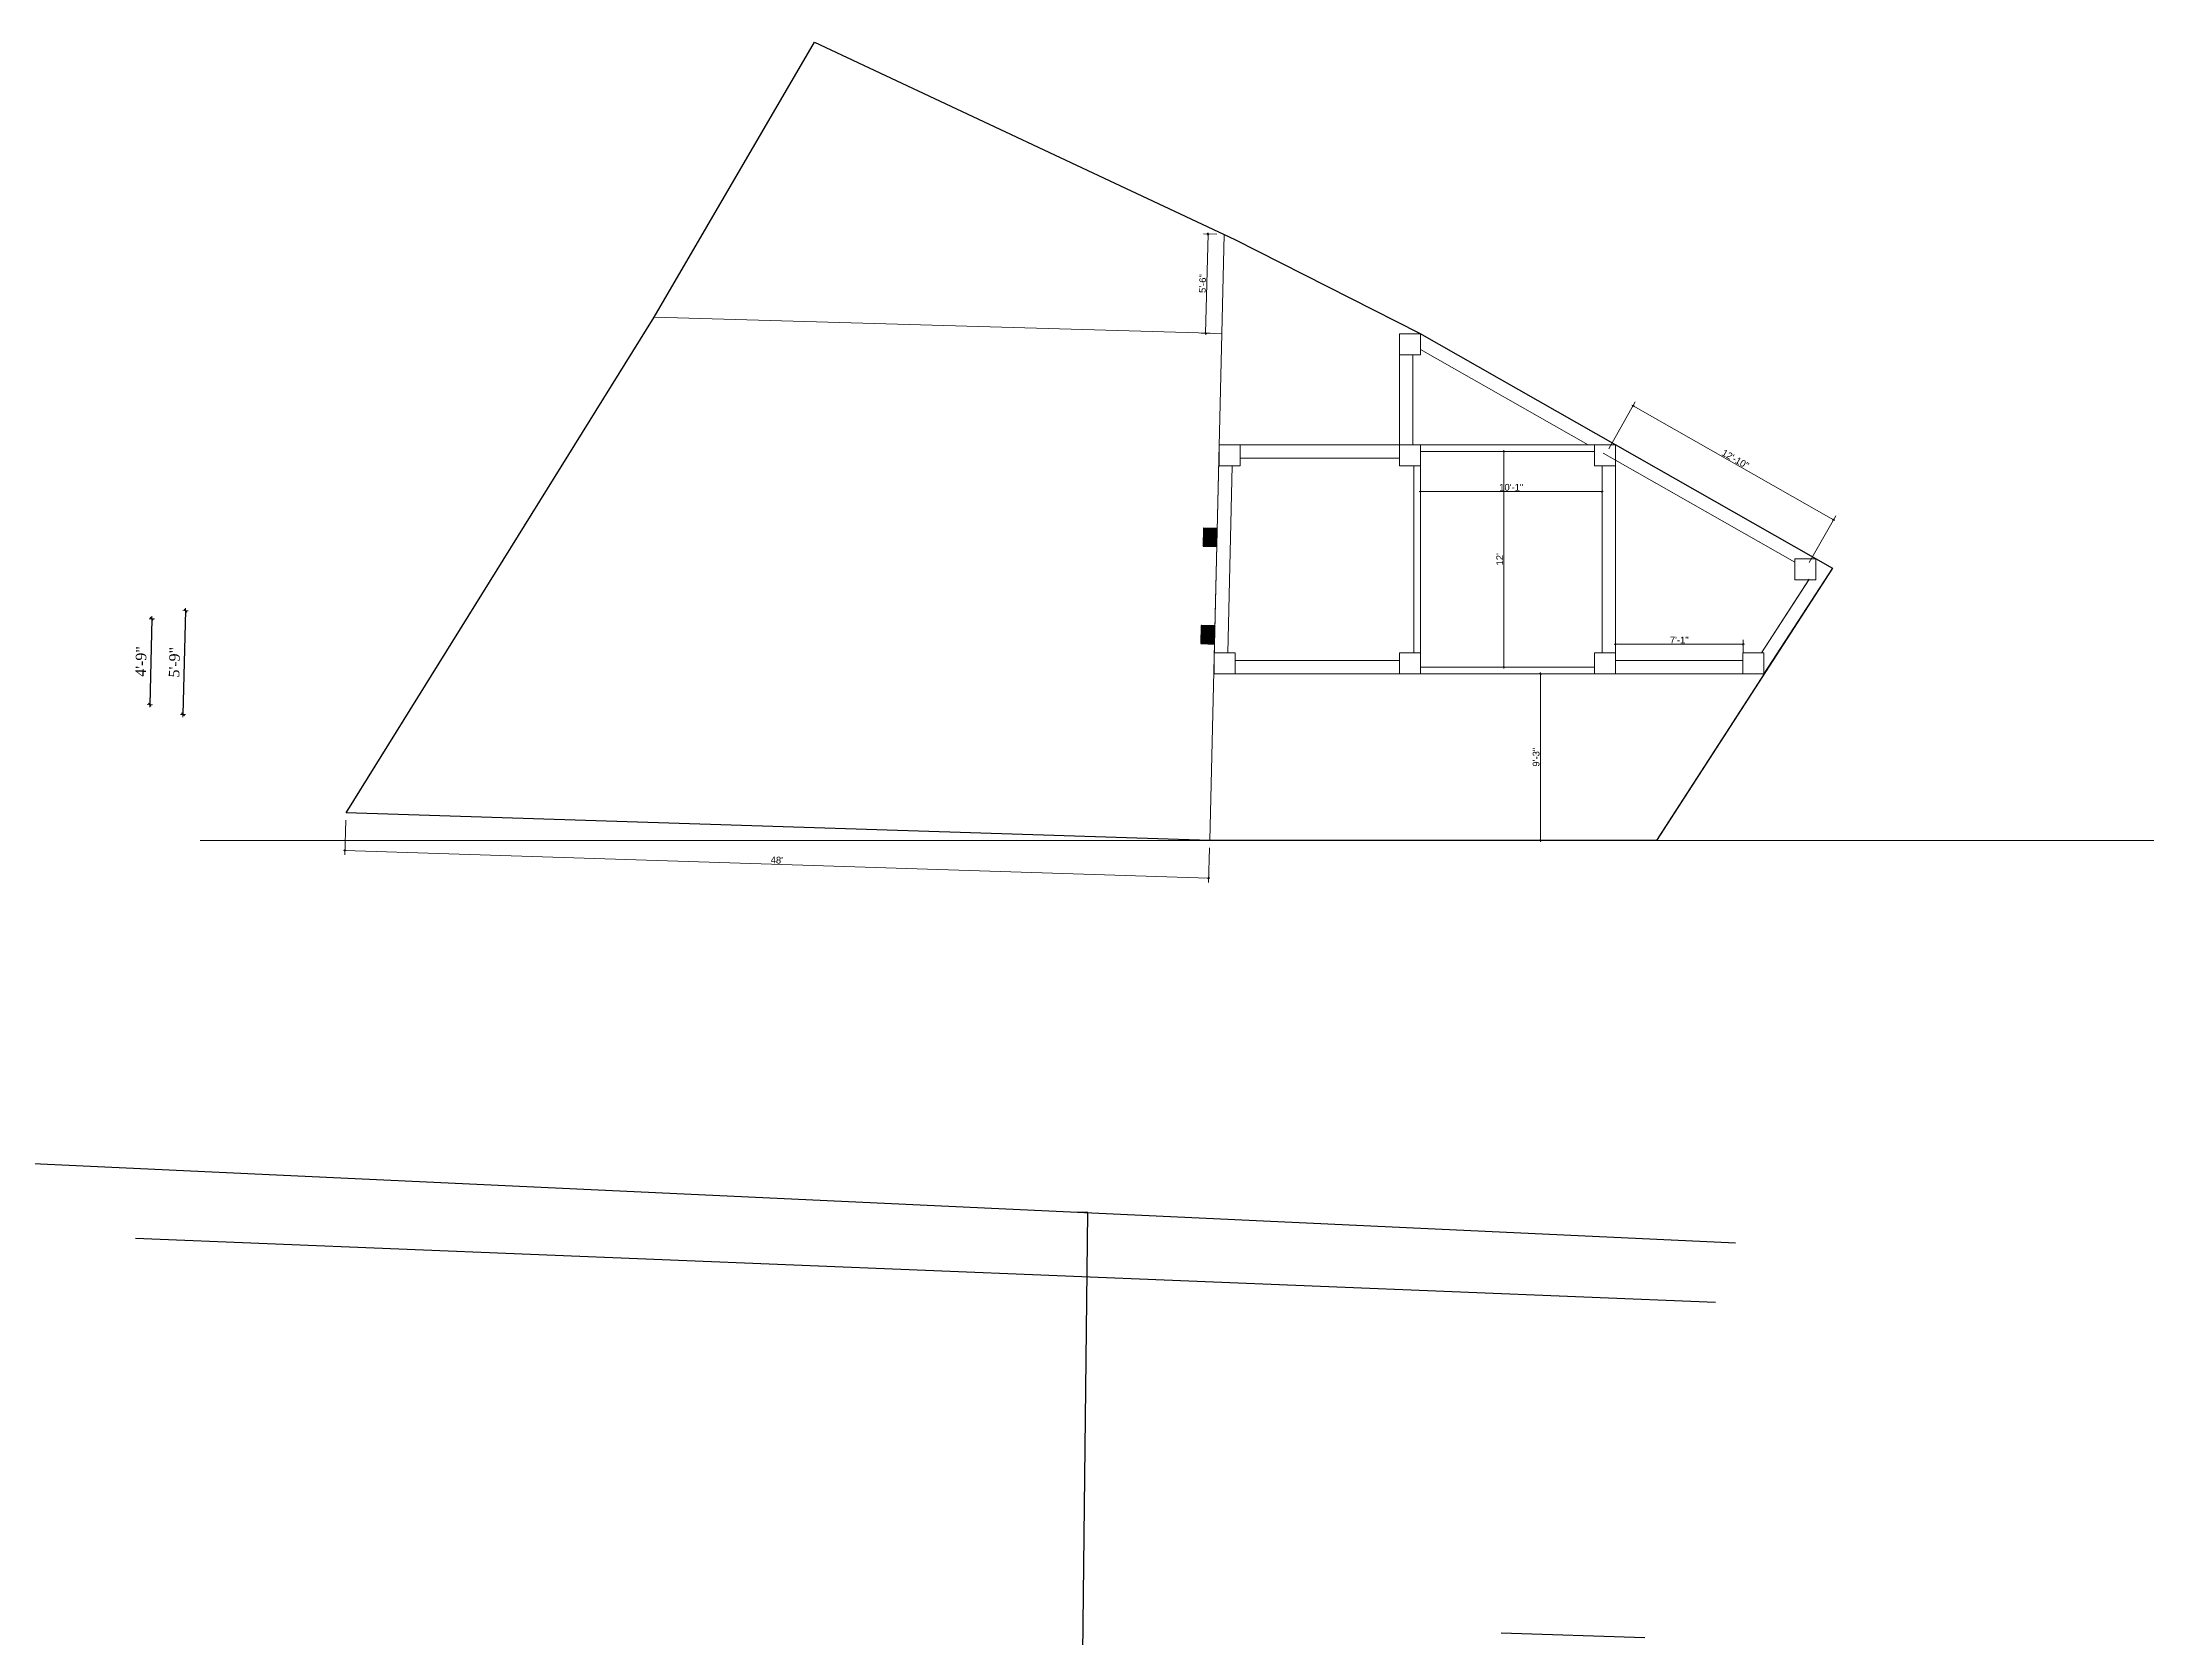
# Model space of a CAD drawing. Header units: inches. Extents: x 4069 to 291496, y -47643 to 12535.
# Drawn here: x 115668 to 117075, y -19067 to -18004 of the extents above; entities that cross this region are included whole.
import ezdxf

# ---------------------------------------------------------------- set-up
doc = ezdxf.new("R2010")
doc.units = ezdxf.units.IN
doc.header["$LTSCALE"] = 5
doc.header["$MEASUREMENT"] = 0
doc.layers.add('A-WALL', color=7, linetype='Continuous', lineweight=9)
doc.layers.add('Dimension', color=7, linetype='Continuous', lineweight=18)
doc.layers.add('DIM', color=5, linetype='Continuous')
doc.layers.add('WALL', color=7, linetype='Continuous')
doc.layers.add('dim line', color=7, linetype='Continuous', lineweight=15, true_color=0xfab2b2)
doc.styles.add('ordinary', font='times.ttf')
doc.styles.get("Standard").update_dxf_attribs({"font": 'arial.ttf'})
doc.dimstyles.new('Copy of 96', dxfattribs={"dimtxt": 7, "dimasz": 4, "dimexe": 0.5, "dimexo": 0.5, "dimgap": 3, "dimtad": 1, "dimdec": 1, "dimzin": 11, "dimdsep": 46, "dimlunit": 4, "dimtxsty": 'ordinary', "dimblk": 'OBLIQUE', "dimcen": 0.09, "dimse1": 1, "dimse2": 1, "dimclrt": 6, "dimazin": 0, "dimtfac": 1, "dimtdec": 1, "dimtix": 1, "dimtmove": 2, "dimatfit": 3, "dimldrblk": 'leader', "dimfxl": 0.5, "dimfxlon": 1, "dimtolj": 1, "dimtzin": 0, "dimarcsym": 0})
doc.dimstyles.get("Standard").update_dxf_attribs({"dimtxt": 0.18, "dimasz": 0.18, "dimexe": 0.18, "dimexo": 0.0625, "dimgap": 0.09, "dimtad": 0, "dimtih": 1, "dimtoh": 1, "dimdec": 4, "dimzin": 0, "dimdsep": 46, "dimtxsty": 'Standard', "dimcen": 0.09, "dimadec": 0, "dimazin": 0, "dimtfac": 1, "dimtdec": 4, "dimtofl": 0, "dimtmove": 0, "dimatfit": 3, "dimfxl": 1, "dimtolj": 1, "dimtzin": 0, "dimarcsym": 0})
doc.dimstyles.new('Standard$0', dxfattribs={"dimtxt": 6, "dimasz": 4, "dimexe": 3, "dimexo": 6, "dimgap": 3, "dimtad": 1, "dimdec": 1, "dimzin": 0, "dimdsep": 46, "dimlunit": 4, "dimtxsty": 'Standard', "dimcen": 0.09, "dimclrd": 6, "dimclre": 6, "dimclrt": 7, "dimadec": 0, "dimazin": 0, "dimtfac": 1, "dimtdec": 1, "dimtix": 1, "dimtofl": 0, "dimtmove": 1, "dimatfit": 3, "dimfxl": 1, "dimtolj": 1, "dimtzin": 0, "dimlwd": 18, "dimlwe": 18, "dimarcsym": 0})

msp = doc.modelspace()

# ---------------------------------------------------------------- blocks, each defined once
blk = doc.blocks.new('C1a')
at = {"color": 1, "ltscale": 5}
for p, q in [((18657.7, 4625.8), (18648.7, 4625.8)), ((18648.7, 4625.8), (18648.8, 4613.8)), ((18657.8, 4613.8), (18657.7, 4625.8)), ((18648.8, 4613.8), (18657.8, 4613.8))]:
    blk.add_line(p, q, dxfattribs=at)
blk = doc.blocks.new('oblique')
at = {"color": 0, "lineweight": -2}
blk.add_line((0.25, 0.25), (-0.25, -0.25), dxfattribs=at)
at = {"layer": 'dim line', "lineweight": 9}
for p, q in [((-0.4375, 0), (0.4375, 0)), ((0, 0.4375), (0, -0.4375))]:
    blk.add_line(p, q, dxfattribs=at)
blk = doc.blocks.new('*D2863')
at = {"layer": 'A-WALL', "color": 0, "lineweight": -2, "ltscale": 50, "transparency": 16777216}
blk.add_line((115740.6, -18387.8), (115739.3, -18445.1), dxfattribs=at)
at = {"layer": 'Defpoints', "color": 0, "ltscale": 50, "transparency": 16777216}
for p in [(116448.9, -18404.7), (115667.7, -18443.4), (115739.3, -18445.1)]:
    blk.add_point(p, dxfattribs=at)
at = {"layer": 'A-WALL', "color": 0, "lineweight": -2, "ltscale": 50, "transparency": 16777216, "xscale": 4, "yscale": 4, "zscale": 4}
for p, rotation in [((115740.6, -18387.8), 88.63767809297786), ((115739.3, -18445.1), 268.6376780929779)]:
    blk.add_blockref('oblique', p, dxfattribs=dict(at, rotation=rotation))
at = {"layer": 'A-WALL', "color": 6, "ltscale": 50, "transparency": 16777216, "insert": (115733.4, -18416.3), "char_height": 7, "attachment_point": 5, "rotation": 88.6377, "style": 'ordinary'}
blk.add_mtext('\\A1;4\'-9"', dxfattribs=at)
blk = doc.blocks.new('_OBLIQUE')
at = {"color": 0, "linetype": 'ByBlock'}
blk.add_line((-0.5, -0.5), (0.5, 0.5), dxfattribs=at)
blk = doc.blocks.new('leader')
at = {"layer": 'Dimension'}
for p, q in [((0, -4.33), (0, 4.33)), ((-4.42, 0), (4.42, 0))]:
    blk.add_line(p, q, dxfattribs=at)
blk = doc.blocks.new('*D2864')
at = {"layer": 'A-WALL', "color": 0, "lineweight": -2, "ltscale": 50, "transparency": 16777216}
blk.add_line((115763.1, -18382.4), (115761.4, -18451.6), dxfattribs=at)
at = {"layer": 'Defpoints', "color": 0, "ltscale": 50, "transparency": 16777216}
for p in [(116449, -18398.7), (115667.6, -18449.4), (115761.4, -18451.6)]:
    blk.add_point(p, dxfattribs=at)
at = {"layer": 'A-WALL', "color": 0, "lineweight": -2, "ltscale": 50, "transparency": 16777216, "xscale": 4, "yscale": 4, "zscale": 4}
for p, rotation in [((115763.1, -18382.4), 88.63767809297786), ((115761.4, -18451.6), 268.6376780929779)]:
    blk.add_blockref('oblique', p, dxfattribs=dict(at, rotation=rotation))
at = {"layer": 'A-WALL', "color": 6, "ltscale": 50, "transparency": 16777216, "insert": (115755.7, -18416.8), "char_height": 7, "attachment_point": 5, "rotation": 88.6377, "style": 'ordinary'}
blk.add_mtext('\\A1;5\'-9"', dxfattribs=at)
blk = doc.blocks.new('*D2865')
at = {"layer": 'A-WALL', "color": 47, "lineweight": 0, "ltscale": 5, "transparency": 16777216}
for p, q in [((115869.9, -18522.1), (115869.2, -18545.2)), ((116445.6, -18540.6), (116444.9, -18563.7))]:
    blk.add_line(p, q, dxfattribs=at)
at = {"layer": 'A-WALL', "color": 33, "lineweight": 0, "ltscale": 5, "transparency": 16777216}
blk.add_line((116445, -18560.7), (115869.3, -18542.2), dxfattribs=at)
at = {"layer": 'Defpoints', "color": 0, "ltscale": 5, "transparency": 16777216}
for p in [(115870.1, -18517.1), (115869.3, -18542.2), (116445.8, -18535.6)]:
    blk.add_point(p, dxfattribs=at)
at = {"layer": 'A-WALL', "color": 33, "lineweight": 0, "ltscale": 5, "transparency": 16777216, "xscale": 2, "yscale": 2, "zscale": 2}
for p, rotation in [((115869.3, -18542.2), 178.1566190016595), ((116445, -18560.7), 358.1566190016596)]:
    blk.add_blockref('oblique', p, dxfattribs=dict(at, rotation=rotation))
at = {"layer": 'A-WALL', "color": 7, "ltscale": 5, "transparency": 16777216, "insert": (116157.2, -18548.7), "char_height": 4.5, "attachment_point": 5, "rotation": 358.1566}
blk.add_mtext("\\A1;48'", dxfattribs=at)
blk = doc.blocks.new('*D2868')
at = {"layer": 'A-WALL', "color": 47, "lineweight": 0, "ltscale": 5, "transparency": 16777216}
for p, q in [((116450.4, -18131.5), (116441.6, -18131.3)), ((116448.8, -18197.6), (116440, -18197.4))]:
    blk.add_line(p, q, dxfattribs=at)
at = {"layer": 'A-WALL', "color": 33, "lineweight": 0, "ltscale": 5, "transparency": 16777216}
blk.add_line((116443, -18197.5), (116444.6, -18131.4), dxfattribs=at)
at = {"layer": 'Defpoints', "color": 0, "ltscale": 5, "transparency": 16777216}
for p in [(116444.6, -18131.4), (116455.3, -18131.6), (116453.8, -18197.7)]:
    blk.add_point(p, dxfattribs=at)
at = {"layer": 'A-WALL', "color": 33, "lineweight": 0, "ltscale": 5, "transparency": 16777216, "xscale": 2, "yscale": 2, "zscale": 2}
for p, rotation in [((116444.6, -18131.4), 88.64238169301757), ((116443, -18197.5), 268.6423816930175)]:
    blk.add_blockref('oblique', p, dxfattribs=dict(at, rotation=rotation))
at = {"layer": 'A-WALL', "color": 7, "ltscale": 5, "transparency": 16777216, "insert": (116441, -18164.4), "char_height": 4.5, "attachment_point": 5, "rotation": 88.6424}
blk.add_mtext('\\A1;5\'-6"', dxfattribs=at)
blk = doc.blocks.new('*D2869')
at = {"layer": 'A-WALL', "color": 47, "lineweight": 0, "ltscale": 5, "transparency": 16777216}
for p, q in [((116692.3, -18424.6), (116663.1, -18424.6)), ((116684, -18535.6), (116663.1, -18535.6))]:
    blk.add_line(p, q, dxfattribs=at)
at = {"layer": 'A-WALL', "color": 33, "lineweight": 0, "ltscale": 5, "transparency": 16777216}
blk.add_line((116666.1, -18424.6), (116666.1, -18535.6), dxfattribs=at)
at = {"layer": 'Defpoints', "color": 0, "ltscale": 5, "transparency": 16777216}
for p in [(116697.3, -18424.6), (116666.1, -18535.6), (116689, -18535.6)]:
    blk.add_point(p, dxfattribs=at)
at = {"layer": 'A-WALL', "color": 33, "lineweight": 0, "ltscale": 5, "transparency": 16777216, "xscale": 2, "yscale": 2, "zscale": 2}
for p, rotation in [((116666.1, -18424.6), 90), ((116666.1, -18535.6), 270)]:
    blk.add_blockref('oblique', p, dxfattribs=dict(at, rotation=rotation))
at = {"layer": 'A-WALL', "color": 7, "ltscale": 5, "transparency": 16777216, "insert": (116663.3, -18480.1), "char_height": 4.5, "attachment_point": 5, "rotation": 90}
blk.add_mtext('\\A1;9\'-3"', dxfattribs=at)
blk = doc.blocks.new('*D2870')
at = {"layer": 'A-WALL', "color": 47, "lineweight": 0, "ltscale": 5, "transparency": 16777216}
for p, q in [((116591.2, -18276.3), (116644.8, -18276.3)), ((116591.2, -18420.1), (116644.8, -18420.1))]:
    blk.add_line(p, q, dxfattribs=at)
at = {"layer": 'A-WALL', "color": 33, "lineweight": 0, "ltscale": 5, "transparency": 16777216}
blk.add_line((116641.8, -18276.3), (116641.8, -18420.1), dxfattribs=at)
at = {"layer": 'Defpoints', "color": 0, "ltscale": 5, "transparency": 16777216}
for p in [(116586.2, -18276.3), (116586.2, -18420.1), (116641.8, -18420.1)]:
    blk.add_point(p, dxfattribs=at)
at = {"layer": 'A-WALL', "color": 33, "lineweight": 0, "ltscale": 5, "transparency": 16777216, "xscale": 2, "yscale": 2, "zscale": 2}
for p, rotation in [((116641.8, -18276.3), 90), ((116641.8, -18420.1), 270)]:
    blk.add_blockref('oblique', p, dxfattribs=dict(at, rotation=rotation))
at = {"layer": 'A-WALL', "color": 7, "ltscale": 5, "transparency": 16777216, "insert": (116639, -18348.2), "char_height": 4.5, "attachment_point": 5, "rotation": 90}
blk.add_mtext("\\A1;12'", dxfattribs=at)
blk = doc.blocks.new('*D2871')
at = {"layer": 'A-WALL', "color": 47, "lineweight": 0, "ltscale": 5, "transparency": 16777216}
for p, q in [((116711.7, -18274.5), (116729.4, -18243.3)), ((116845.2, -18350.4), (116863, -18319.2))]:
    blk.add_line(p, q, dxfattribs=at)
at = {"layer": 'A-WALL', "color": 33, "lineweight": 0, "ltscale": 5, "transparency": 16777216}
blk.add_line((116727.9, -18245.9), (116861.5, -18321.8), dxfattribs=at)
at = {"layer": 'Defpoints', "color": 0, "ltscale": 5, "transparency": 16777216}
for p in [(116709.2, -18278.8), (116861.5, -18321.8), (116842.8, -18354.8)]:
    blk.add_point(p, dxfattribs=at)
at = {"layer": 'A-WALL', "color": 33, "lineweight": 0, "ltscale": 5, "transparency": 16777216, "xscale": 2, "yscale": 2, "zscale": 2}
for p, rotation in [((116727.9, -18245.9), 150.382226886167), ((116861.5, -18321.8), 330.382226886167)]:
    blk.add_blockref('oblique', p, dxfattribs=dict(at, rotation=rotation))
at = {"layer": 'A-WALL', "color": 7, "ltscale": 5, "transparency": 16777216, "insert": (116796.1, -18281.4), "char_height": 4.5, "attachment_point": 5, "rotation": 330.3822}
blk.add_mtext('\\A1;12\'-10"', dxfattribs=at)
blk = doc.blocks.new('*D2872')
at = {"layer": 'A-WALL', "color": 47, "lineweight": 0, "ltscale": 5, "transparency": 16777216}
for p, q in [((116586.2, -18290.8), (116586.2, -18306)), ((116707.2, -18290.8), (116707.2, -18306))]:
    blk.add_line(p, q, dxfattribs=at)
at = {"layer": 'A-WALL', "color": 33, "lineweight": 0, "ltscale": 5, "transparency": 16777216}
blk.add_line((116586.2, -18303), (116707.2, -18303), dxfattribs=at)
at = {"layer": 'Defpoints', "color": 0, "ltscale": 5, "transparency": 16777216}
for p in [(116586.2, -18285.8), (116707.2, -18285.8), (116707.2, -18303)]:
    blk.add_point(p, dxfattribs=at)
at = {"layer": 'A-WALL', "color": 33, "lineweight": 0, "ltscale": 5, "transparency": 16777216, "xscale": 2, "yscale": 2, "zscale": 2, "rotation": 180}
blk.add_blockref('oblique', (116586.2, -18303), dxfattribs=at)
at = {"layer": 'A-WALL', "color": 33, "lineweight": 0, "ltscale": 5, "transparency": 16777216, "xscale": 2, "yscale": 2, "zscale": 2}
blk.add_blockref('oblique', (116707.2, -18303), dxfattribs=at)
at = {"layer": 'A-WALL', "color": 7, "ltscale": 5, "transparency": 16777216, "insert": (116646.7, -18300.2), "char_height": 4.5, "attachment_point": 5}
blk.add_mtext('\\A1;10\'-1"', dxfattribs=at)
blk = doc.blocks.new('*D2873')
at = {"layer": 'A-WALL', "color": 47, "lineweight": 0, "ltscale": 5, "transparency": 16777216}
for p, q in [((116716.2, -18410.6), (116716.2, -18401.8)), ((116801.2, -18410.6), (116801.2, -18401.8))]:
    blk.add_line(p, q, dxfattribs=at)
at = {"layer": 'A-WALL', "color": 33, "lineweight": 0, "ltscale": 5, "transparency": 16777216}
blk.add_line((116716.2, -18404.8), (116801.2, -18404.8), dxfattribs=at)
at = {"layer": 'Defpoints', "color": 0, "ltscale": 5, "transparency": 16777216}
for p in [(116801.2, -18404.8), (116716.2, -18415.6), (116801.2, -18415.6)]:
    blk.add_point(p, dxfattribs=at)
at = {"layer": 'A-WALL', "color": 33, "lineweight": 0, "ltscale": 5, "transparency": 16777216, "xscale": 2, "yscale": 2, "zscale": 2, "rotation": 180}
blk.add_blockref('oblique', (116716.2, -18404.8), dxfattribs=at)
at = {"layer": 'A-WALL', "color": 33, "lineweight": 0, "ltscale": 5, "transparency": 16777216, "xscale": 2, "yscale": 2, "zscale": 2}
blk.add_blockref('oblique', (116801.2, -18404.8), dxfattribs=at)
at = {"layer": 'A-WALL', "color": 7, "ltscale": 5, "transparency": 16777216, "insert": (116758.7, -18402), "char_height": 4.5, "attachment_point": 5}
blk.add_mtext('\\A1;7\'-1"', dxfattribs=at)
blk = doc.blocks.new('*D2867')
at = {"color": 0, "lineweight": -2, "transparency": 16777216}
for p, q in [((116353, -18783.2), (116364.4, -18783.3)), ((116364.2, -18783.5), (116356, -19545.1)), ((116347.8, -20307.1), (116356, -19545.5)), ((116380.5, -20307.7), (116347.6, -20307.3))]:
    blk.add_line(p, q, dxfattribs=at)
at = {"color": 0, "transparency": 16777216}
for points in [[(116364.2, -18783.5), (116364.2, -18783.5), (116364.2, -18783.3)], [(116347.7, -20307.1), (116347.8, -20307.1), (116347.8, -20307.3)]]:
    blk.add_solid(points, dxfattribs=at)
at = {"layer": 'Defpoints', "color": 0, "transparency": 16777216}
for p in [(116353, -18783.2, -47.3), (116347.8, -20307.3), (116380.5, -20307.7, 1.5)]:
    blk.add_point(p, dxfattribs=at)
at = {"color": 0, "transparency": 16777216, "insert": (116356, -19545.3), "char_height": 0.18, "attachment_point": 5}
blk.add_mtext('\\A1;1524.0577', dxfattribs=at)

# ---------------------------------------------------------------- dimensions: what is measured, and where the dimension line sits
dim = msp.add_linear_dim(base=(116347.76525, -20307.30411), p1=(116352.9588, -18783.21382, -47.32837), p2=(116380.53108, -20307.65737, 1.516), angle=89.38228357, dimstyle='Standard')
dim.commit()
dim.dimension.update_dxf_attribs({"geometry": '*D2867', "text_midpoint": (116355.98066, -19545.31954)})
at = {"layer": 'A-WALL', "ltscale": 5}
for p1, p2, distance, picture, middle in [((116453.78293, -18197.72309), (116455.34904, -18131.6406), 10.77367, '*D2868', (116440.99855, -18164.3603)), ((116709.20216, -18278.84877), (116842.75217, -18354.77054), 37.89097, '*D2871', (116796.08591, -18281.4374))]:
    dim = msp.add_aligned_dim(p1=p1, p2=p2, distance=distance, dimstyle='Standard$0', override={"dimtxt": 4.5, "dimasz": 2, "dimexo": 5, "dimgap": 0.5, "dimdec": 0, "dimzin": 12, "dimpost": '\\X', "dimblk": 'oblique', "dimcen": 3, "dimclrd": 33, "dimclre": 47, "dimtfac": 0.5, "dimtdec": 0, "dimfxl": 3, "dimlwd": 0, "dimlwe": 0}, dxfattribs=at)
    dim.commit()
    dim.dimension.update_dxf_attribs({"geometry": picture, "text_midpoint": middle})
for base, p1, p2, angle, picture, middle in [((116641.7984, -18420.12821), (116586.20216, -18276.34877), (116586.20216, -18420.12821), 90, '*D2870', (116639.03919, -18348.23849)), ((116666.14318, -18535.62821), (116697.28123, -18424.62821), (116688.97754, -18535.62821), 90, '*D2869', (116663.34406, -18480.12821)), ((115869.26521, -18542.19511), (116445.7748, -18535.62821), (115870.07288, -18517.09972), 358.156619, '*D2865', (116157.20616, -18548.66322))]:
    dim = msp.add_linear_dim(base=base, p1=p1, p2=p2, angle=angle, dimstyle='Standard$0', override={"dimtxt": 4.5, "dimasz": 2, "dimexo": 5, "dimgap": 0.5, "dimdec": 0, "dimzin": 12, "dimpost": '\\X', "dimblk": 'oblique', "dimcen": 3, "dimclrd": 33, "dimclre": 47, "dimtfac": 0.5, "dimtdec": 0, "dimfxl": 3, "dimlwd": 0, "dimlwe": 0}, dxfattribs=at)
    dim.commit()
    dim.dimension.update_dxf_attribs({"geometry": picture, "text_midpoint": middle})
for base, p1, p2, picture, middle in [((116707.20216, -18302.99916), (116586.20216, -18285.84877), (116707.20216, -18285.84877), '*D2872', (116646.70216, -18300.20158)), ((116801.15973, -18404.78203), (116716.20216, -18415.62821), (116801.15973, -18415.62821), '*D2873', (116758.68095, -18402.02282))]:
    dim = msp.add_linear_dim(base=base, p1=p1, p2=p2, dimstyle='Standard$0', override={"dimtxt": 4.5, "dimasz": 2, "dimexo": 5, "dimgap": 0.5, "dimdec": 0, "dimzin": 12, "dimpost": '\\X', "dimblk": 'oblique', "dimcen": 3, "dimclrd": 33, "dimclre": 47, "dimtfac": 0.5, "dimtdec": 0, "dimfxl": 3, "dimlwd": 0, "dimlwe": 0}, dxfattribs=at)
    dim.commit()
    dim.dimension.update_dxf_attribs({"geometry": picture, "text_midpoint": middle})
at = {"layer": 'A-WALL', "ltscale": 50}
for base, p1, p2, picture, middle in [((115761.41966, -18451.6397), (116449.02061, -18398.67046), (115667.57953, -18449.40804), '*D2864', (115755.67467, -18416.84237)), ((115739.26381, -18445.11111), (116448.87845, -18404.66889), (115667.68528, -18443.40886), '*D2863', (115733.37618, -18416.31214))]:
    dim = msp.add_linear_dim(base=base, p1=p1, p2=p2, angle=88.63767809, dimstyle='Copy of 96', override={"dimdec": 0, "dimblk": 'oblique', "dimtdec": 0, "dimarcsym": 1}, dxfattribs=at)
    dim.commit()
    dim.dimension.update_dxf_attribs({"geometry": picture, "text_midpoint": middle})

# ---------------------------------------------------------------- hatches: boundary and pattern name
at = {"layer": 'WALL', "linetype": 'ByBlock', "ltscale": 5, "true_color": 0xf8991e}
h = msp.add_hatch(color=30, dxfattribs=at)
h.dxf.hatch_style = 1
h.paths.add_polyline_path([(116450.4185, -18339.68591), (116446.06258, -18333.55319), (116441.42234, -18339.41734)])
h.paths.add_polyline_path([(116450.4185, -18339.68591), (116450.70282, -18327.68905), (116446.06258, -18333.55319)])
h.paths.add_polyline_path([(116450.70282, -18327.68905), (116441.70666, -18327.42048), (116446.06258, -18333.55319)])
h.paths.add_polyline_path([(116446.06258, -18333.55319), (116441.70666, -18327.42048), (116441.42234, -18339.41734)])
h = msp.add_hatch(color=30, dxfattribs=at)
h.dxf.hatch_style = 1
h.paths.add_polyline_path([(116448.87845, -18404.66889), (116444.52253, -18398.53618), (116439.88229, -18404.40032)])
h.paths.add_polyline_path([(116448.87845, -18404.66889), (116449.16277, -18392.67204), (116444.52253, -18398.53618)])
h.paths.add_polyline_path([(116449.16277, -18392.67204), (116440.1666, -18392.40346), (116444.52253, -18398.53618)])
h.paths.add_polyline_path([(116444.52253, -18398.53618), (116440.1666, -18392.40346), (116439.88229, -18404.40032)])

# ---------------------------------------------------------------- linework, layer by layer
at = {"color": 1, "ltscale": 5}
for p, q in [((116441.42234, -18339.41734), (116450.70282, -18327.68905)), ((116450.4185, -18339.68591), (116441.70666, -18327.42048)), ((116449.16277, -18392.67204), (116439.88229, -18404.40032)), ((116448.87845, -18404.66889), (116440.1666, -18392.40346))]:
    msp.add_line(p, q, dxfattribs=at)
for p, q in [((114365.58769, -18690.54591, -5.60998), (116796.23937, -18803.88328, -56.63361)), ((116782.81803, -18843.62278, -55.88558), (115729.71402, -18800.84948, -59.35014)), ((116735.72133, -19067.06503, -65.96432), (116640.00008, -19064.06438, -65.57061))]:
    msp.add_line(p, q)
at = {"layer": 'A-WALL', "ltscale": 5}
for p, q in [((116453.78293, -18197.72309), (116455.34904, -18131.6406)), ((116586.20216, -18197.94514), (116715.81418, -18271.62821)), ((116586.20216, -18208.2978), (116697.99134, -18271.84877)), ((116572.20216, -18211.94514), (116572.20216, -18271.62821)), ((116581.20216, -18211.94514), (116581.20216, -18267.12821)), ((116572.20216, -18280.84877), (116466.13807, -18280.84877)), ((116702.20216, -18271.84877), (116586.20216, -18271.84877)), ((116702.20216, -18276.34877), (116586.20216, -18276.34877)), ((116835.75217, -18350.16435), (116707.89847, -18277.48087)), ((116716.20216, -18415.62821), (116716.20216, -18280.62821)), ((116460.69693, -18285.84877), (116457.73974, -18410.62821)), ((116581.70216, -18410.62821), (116581.70216, -18285.84877)), ((116586.20216, -18415.62821), (116586.20216, -18285.84877)), ((116707.20216, -18410.62821), (116707.20216, -18285.84877)), ((116744.63653, -18533.76668), (116860.77463, -18354.03669)), ((116813.49079, -18410.62821), (116845.24535, -18361.48629)), ((116815.15973, -18424.62821), (116860.77463, -18354.03669)), ((116462.73722, -18415.62821), (116572.20216, -18415.62821)), ((116586.20216, -18420.12821), (116702.20216, -18420.12821)), ((116716.20216, -18410.62821), (116707.20216, -18410.62821)), ((116716.20216, -18415.62821), (116801.15973, -18415.62821)), ((115772.91378, -18535.62821), (117074.96004, -18535.62821)), ((116445.7748, -18535.62821), (116743.43365, -18535.62821))]:
    msp.add_line(p, q, dxfattribs=at)
at = {"layer": 'A-WALL', "color": 1, "ltscale": 5}
msp.add_lwpolyline([(115870.07288, -18517.09972), (116445.7748, -18535.62821), (116453.78293, -18197.72309), (116075.44059, -18186.72855)], close=True, dxfattribs=at)
at = {"layer": 'A-WALL', "ltscale": 5}
for points in [[(116715.81418, -18271.62821), (116586.20216, -18197.94514), (116572.20216, -18197.94514), (116572.20216, -18271.84877), (116452.0262, -18271.84877), (116448.40543, -18424.62821), (116815.15973, -18424.62821), (116860.77463, -18354.03669)], [(116572.20216, -18197.94514), (116586.20216, -18197.94514), (116586.20216, -18211.94514), (116572.20216, -18211.94514)], [(116586.20216, -18208.2978), (116586.20216, -18211.94514), (116581.20216, -18211.94514), (116581.20216, -18271.84877), (116697.99134, -18271.84877)], [(116452.0262, -18271.84877), (116466.0262, -18271.84877), (116466.0262, -18285.84877), (116452.0262, -18285.84877)], [(116572.20216, -18271.84877), (116586.20216, -18271.84877), (116586.20216, -18285.84877), (116572.20216, -18285.84877)], [(116702.20216, -18271.84877), (116716.20216, -18271.84877), (116716.20216, -18285.84877), (116702.20216, -18285.84877)], [(116835.75217, -18350.16435), (116716.20216, -18282.20143), (116716.20216, -18415.62821), (116801.15973, -18415.62821), (116801.15973, -18410.62821), (116813.49079, -18410.62821), (116845.06168, -18361.77054), (116835.75217, -18361.77054)], [(116835.75217, -18347.77054), (116849.75217, -18347.77054), (116849.75217, -18361.77054), (116835.75217, -18361.77054)], [(116448.73722, -18410.62821), (116462.73722, -18410.62821), (116462.73722, -18424.62821), (116448.73722, -18424.62821)], [(116572.20216, -18410.62821), (116586.20216, -18410.62821), (116586.20216, -18424.62821), (116572.20216, -18424.62821)], [(116702.20216, -18410.62821), (116716.20216, -18410.62821), (116716.20216, -18424.62821), (116702.20216, -18424.62821)], [(116801.15973, -18410.62821), (116815.15973, -18410.62821), (116815.15973, -18424.62821), (116801.15973, -18424.62821)]]:
    msp.add_lwpolyline(points, close=True, dxfattribs=at)
at = {"layer": 'DIM', "ltscale": 5}
msp.add_lwpolyline([(115870.07288, -18517.09972), (116075.44059, -18186.72855), (116182.31555, -18003.51407), (116462.44569, -18134.97085), (116585.48814, -18197.53923), (116860.77463, -18354.03669), (116743.43365, -18535.62821), (116445.7748, -18535.62821)], close=True, dxfattribs=at)
at = {"layer": 'WALL', "color": 2, "linetype": 'ByBlock', "ltscale": 5}
for points in [[(116441.70666, -18327.42048), (116441.42234, -18339.41734), (116450.4185, -18339.68591), (116450.70282, -18327.68905)], [(116440.1666, -18392.40346), (116439.88229, -18404.40032), (116448.87845, -18404.66889), (116449.16277, -18392.67204)]]:
    msp.add_lwpolyline(points, close=True, dxfattribs=at)

# ---------------------------------------------------------------- block references
at = {"layer": 'WALL', "color": 2, "linetype": 'ByBlock', "ltscale": 5, "rotation": 358.2899854281578}
for p in [(97663.22939, -22394.62327), (97661.68934, -22459.60625)]:
    msp.add_blockref('C1a', p, dxfattribs=at)

msp.set_redraw_order([(e.dxf.handle, doc.entitydb.next_handle()) for e in msp.query("TEXT MTEXT ATTDEF DIMENSION ARC_DIMENSION")])  # texts and dimensions are drawn at this point

doc.saveas('drawing.dxf')
